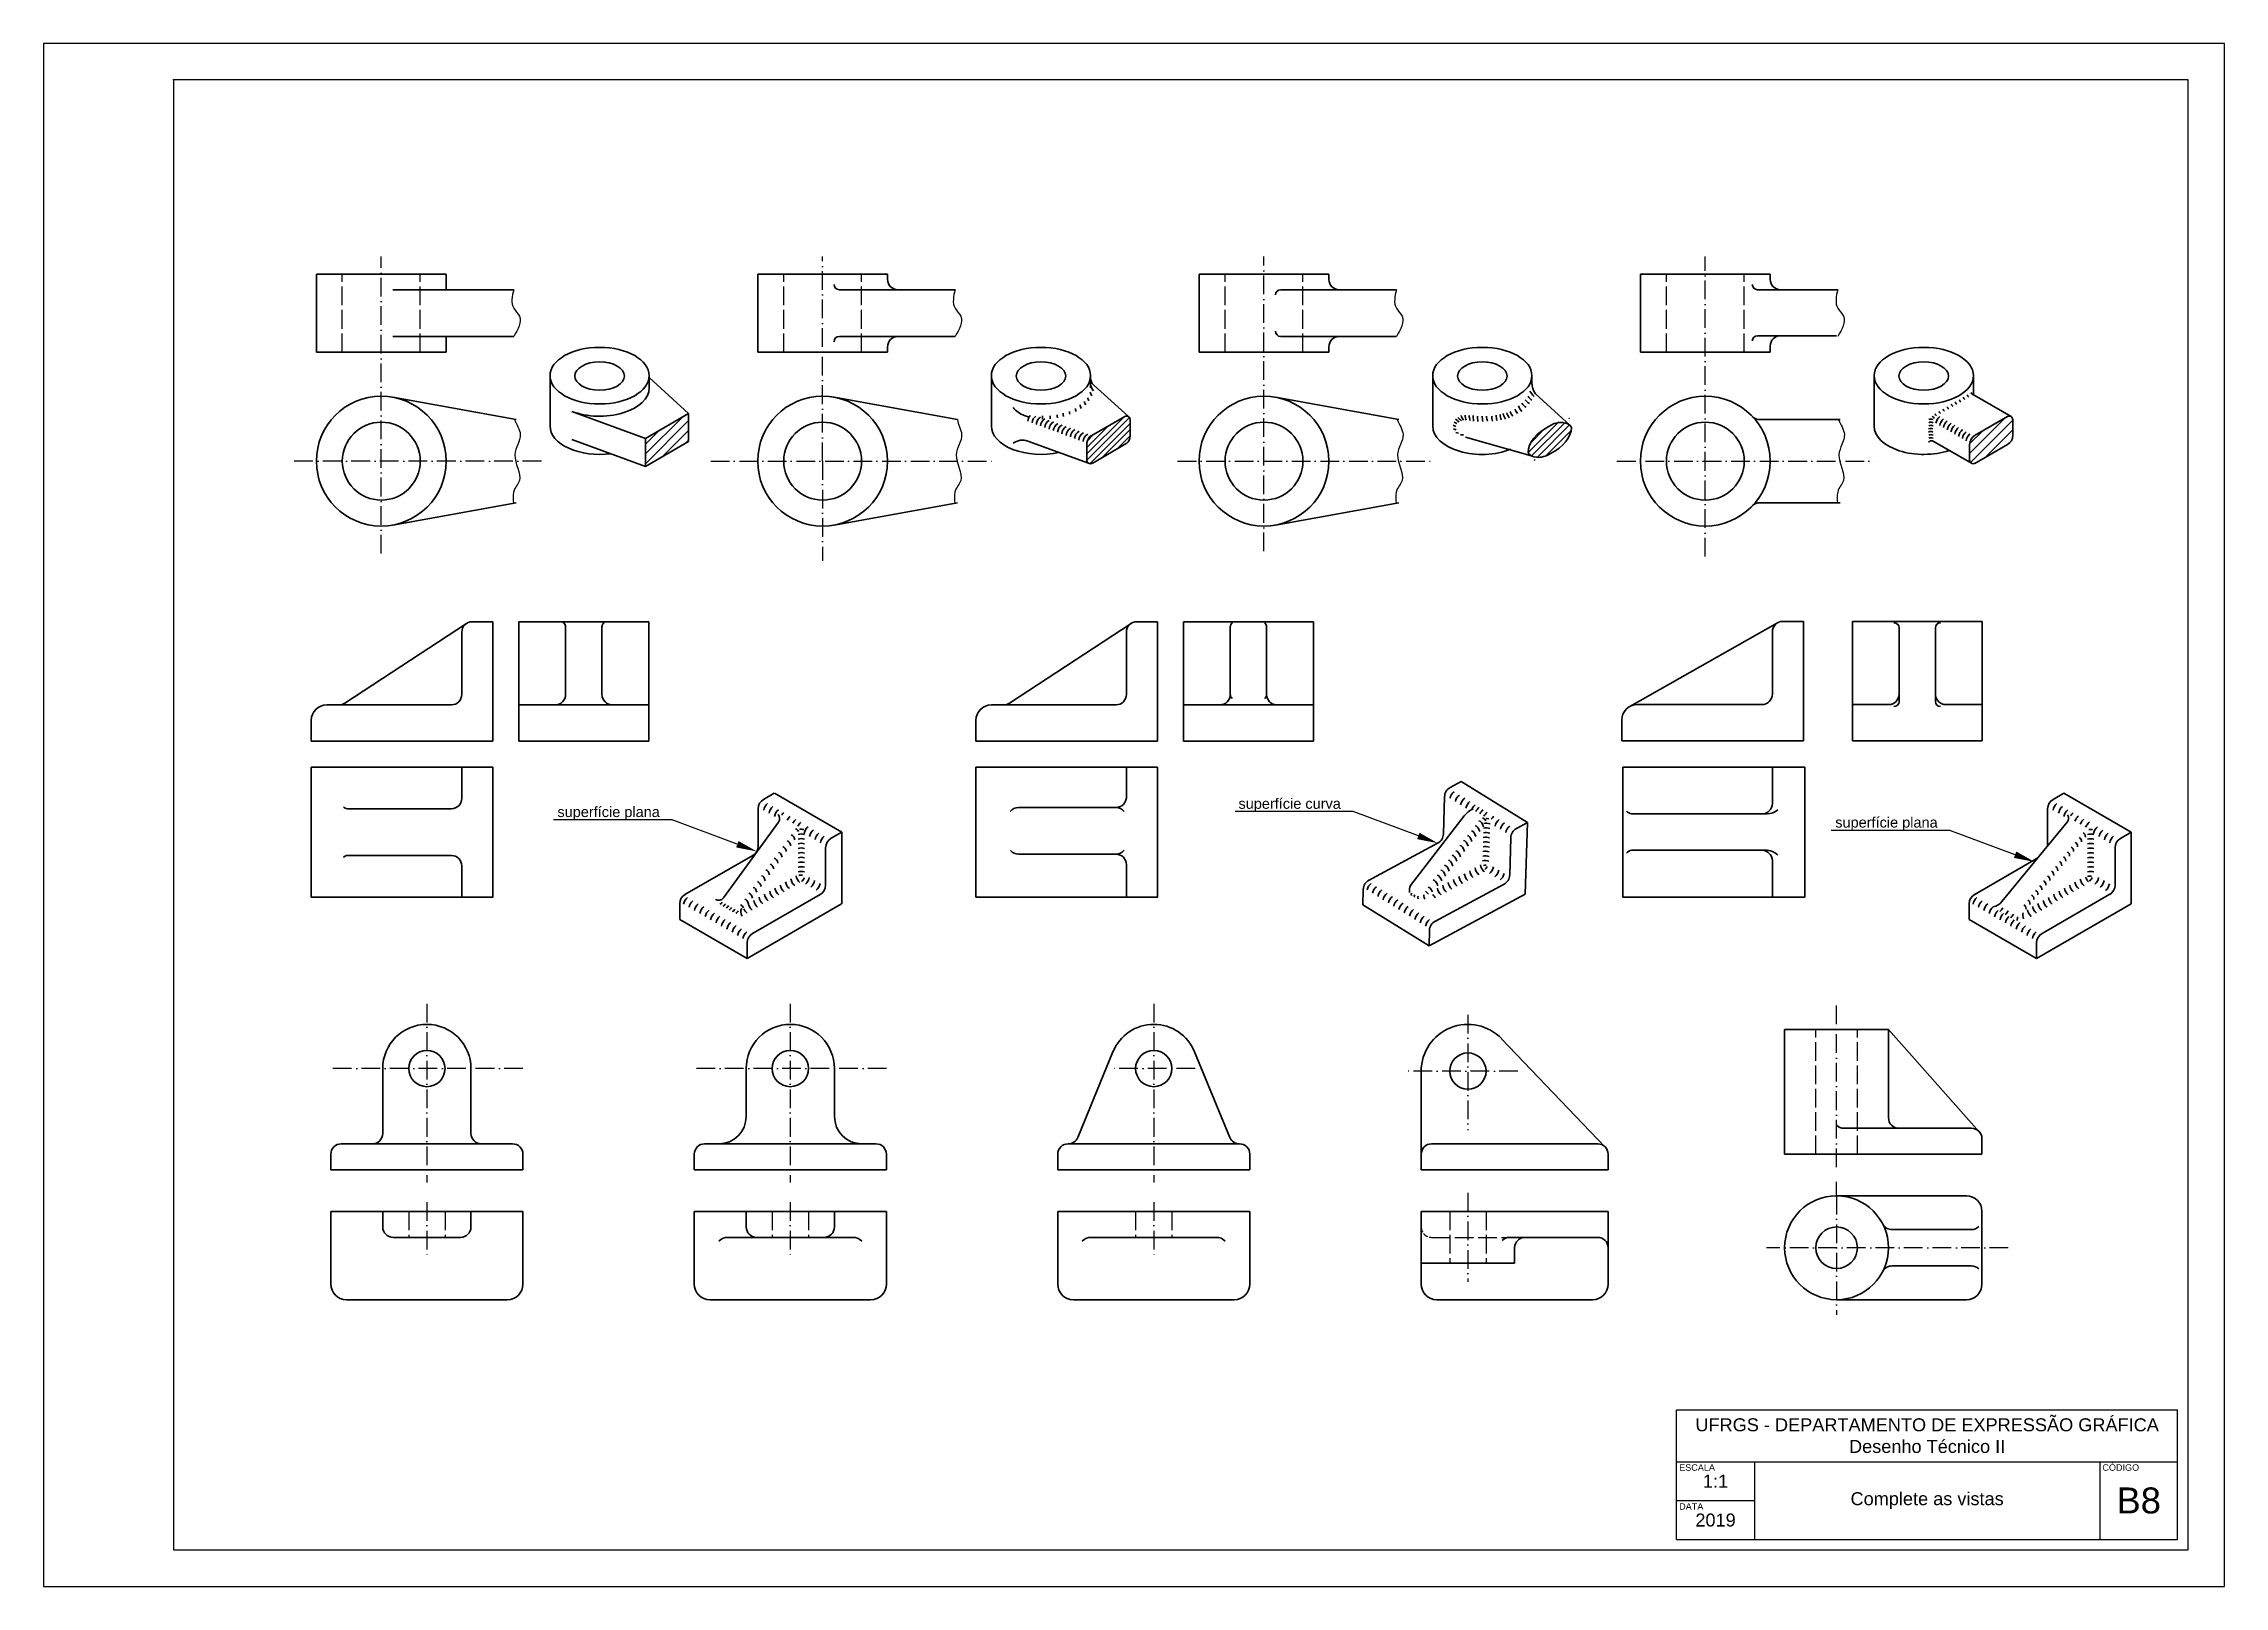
# Model space of a CAD drawing. Header units: millimetres. Extents: x -49 to 371, y 22 to 319.
import ezdxf
from ezdxf import colors
from ezdxf.entities.mleader import LeaderData, LeaderLine
from ezdxf.math import Vec2, Vec3

# ---------------------------------------------------------------- set-up
doc = ezdxf.new("R2010")
doc.units = ezdxf.units.MM
doc.header["$LTSCALE"] = 0.3
doc.linetypes.add('ACAD_ISO02W100', pattern=[15, 12, -3])
doc.linetypes.add('ACAD_ISO10W100', pattern=[18, 12, -3, 0, -3])
for name, color, linetype, lineweight in [('conc-terminal', 6, 'Continuous', 35), ('construção', 253, 'Continuous', 35), ('eixo', 5, 'ACAD_ISO10W100', 30), ('não visível', 10, 'ACAD_ISO02W100', 30), ('visivel', 7, 'Continuous', 35)]:
    doc.layers.add(name, color=color, linetype=linetype, lineweight=lineweight)
doc.layers.add('Folha-selo', color=94, linetype='Continuous')
doc.layers.add('hachuras', color=30, linetype='Continuous')

msp = doc.modelspace()

# ---------------------------------------------------------------- texts
at = {"layer": 'Folha-selo'}
for s, insert, char_height, width, attachment_point in [('{\\fArial|b0|i0|c0|p34;UFRGS - DEPARTAMENTO DE EXPRESSÃO GRÁFICA\\PDesenho Técnico II}', (313.72, 51.38), 2.5, 96.7096, 5), ('{\\fArial|b0|i0|c0|p34;CÓDIGO}', (347.47, 45.88), 1.25, 7.5235, 1), ('{\\fArial|b0|i0|c0|p34;ESCALA}', (265.97, 45.88), 1.25, 7.5235, 1), ('{\\fArial|b0|i0|c0|p34;1:1}', (272.97, 42.63), 2.5, 14.4149, 5), ('{\\fArial|b0|i0|c0|p34;DATA}', (265.97, 38.38), 1.25, 7.5235, 1), ('{\\fArial|b0|i0|c0|p34;Complete as vistas}', (313.72, 38.88), 2.5, 65.6082, 5), ('{\\fArial|b0|i0|c0|p34;B8}', (354.47, 38.88), 5, 13.8645, 5), ('{\\fArial|b0|i0|c0|p34;2019}', (272.97, 35.13), 2.5, 14.1397, 5)]:
    msp.add_mtext(s, dxfattribs=dict(at, insert=insert, char_height=char_height, width=width, attachment_point=attachment_point))

# ---------------------------------------------------------------- blocks, each defined once
blk = doc.blocks.new('perspectiva 1 folha b8')
at = {"layer": 'hachuras'}
h = blk.add_hatch(dxfattribs=at)
h.set_pattern_fill('ANSI31', color=256, scale=0.7, style=0)
h.paths.add_polyline_path([(221.82, 148.1), (221.82, 157.1), (207.97, 149.1), (207.97, 140.1)])
for p, q in [((177.32, 153.02), (177.32, 169.21)), ((209.16, 169.21), (209.16, 165.27)), ((221.82, 157.1), (209.16, 168.63)), ((184.31, 157.75), (207.97, 149.1)), ((207.97, 149.1), (221.82, 157.1)), ((221.82, 148.1), (221.82, 157.1)), ((207.97, 140.1), (184.31, 148.75)), ((207.97, 140.1), (207.97, 149.1)), ((207.97, 149.1), (207.97, 140.1)), ((207.97, 140.1), (221.82, 148.1))]:
    blk.add_line(p, q)
for centre, major_axis in [((193.24, 169.21), (-15.92, 0)), ((193.24, 169.1), (-7.96, 0))]:
    blk.add_ellipse(centre, major_axis=major_axis, ratio=0.570161)
for centre, start_param, end_param in [((193.24, 165.27), 0.975457, 3.141593), ((193.24, 153.02), 0, 1.798082)]:
    blk.add_ellipse(centre, major_axis=(-15.92, 0), ratio=0.570161, start_param=start_param, end_param=end_param)
blk = doc.blocks.new('perspectiva 2 folha b8')
at = {"layer": 'hachuras'}
h = blk.add_hatch(dxfattribs=at)
h.set_pattern_fill('ANSI31', color=256, scale=0.45, style=0)
edge = h.paths.add_edge_path()
edge.add_line((221.82, 155.37), (221.79, 155.37))
edge.add_ellipse((220.68, 155.37), major_axis=(1.11, 0.01), ratio=0.780065, start_angle=359.36712, end_angle=415.65764)
edge.add_ellipse((220.68, 155.37), major_axis=(1.11, 0.01), ratio=0.780065, start_angle=415.65764, end_angle=477.67664)
edge.add_line((220.15, 156.14), (209.54, 150))
edge.add_ellipse((210.42, 147.38), major_axis=(0, -2.82), ratio=0.875839, start_angle=560.96878, end_angle=623.92404)
edge.add_line((207.97, 147.67), (207.97, 141.83))
edge.add_line((207.97, 141.83), (207.99, 141.82))
edge.add_ellipse((209.1, 141.82), major_axis=(-1.11, 0), ratio=0.780065, start_angle=359.36712, end_angle=360)
edge.add_ellipse((209.1, 141.82), major_axis=(-1.11, 0), ratio=0.780065, start_angle=360, end_angle=416.40522)
edge.add_ellipse((209.1, 141.82), major_axis=(-1.11, 0), ratio=0.780065, start_angle=416.40522, end_angle=477.79262)
edge.add_line((209.62, 141.05), (220.84, 147.53))
edge.add_ellipse((219.37, 149.79), major_axis=(0, 2.82), ratio=0.875839, start_angle=576.56124, end_angle=630.3418)
edge.add_line((221.83, 149.81), (221.82, 149.83))
edge.add_line((221.82, 149.83), (221.82, 155.37))
for p, q in [((177.32, 153.02), (177.32, 169.21)), ((209.16, 169.21), (209.16, 165.27)), ((221.3, 156.1), (209.16, 167.15)), ((187.89, 156.44), (189.42, 155.89)), ((209.54, 150), (220.15, 156.14)), ((221.79, 155.37), (221.82, 155.37)), ((221.82, 149.83), (221.82, 155.37)), ((208.48, 141.1), (189.03, 148.22)), ((207.97, 147.67), (207.97, 141.83)), ((207.97, 141.83), (207.97, 147.37)), ((209.62, 141.05), (220.84, 147.53)), ((221.82, 149.83), (221.83, 149.81)), ((207.97, 141.83), (207.99, 141.82))]:
    blk.add_line(p, q)
for centre, radius, start, end in [((212.16, 168.48), 3, 180, 227.67028), ((211.06, 163.02), 3, 196.87491, 218.55151), ((211.86, 164.71), 3, 196.19373, 221.87363), ((212.15, 166.58), 3, 180, 227.67028), ((190.81, 164.43), 8.5, 220.11917, 249.89993), ((200.61, 155.5), 6.9, 172.91914, 182.50795), ((203.05, 155.82), 6.9, 175.61937, 183.97342), ((205.36, 156.78), 6.9, 180.73133, 189.08184), ((203.36, 156.94), 3, 176.00914, 195.48568), ((205.38, 157.74), 3, 180, 197.96366), ((207.28, 158.72), 3, 180, 200.10281), ((208.78, 160.13), 3, 185.80541, 208.35788), ((210.13, 161.51), 3, 191.78731, 212.59298), ((187.31, 143.52), 5, 69.89993, 126.8699)]:
    blk.add_arc(centre, radius, start, end)
for centre, major_axis in [((193.24, 169.21), (-15.92, 0)), ((193.24, 169.1), (-7.96, 0))]:
    blk.add_ellipse(centre, major_axis=major_axis, ratio=0.570161)
for centre, major_axis, ratio, start_param, end_param in [((191.46, 154.31), (0, -2.82), 0.875839, 10.157581, 10.902278), ((192.83, 153.81), (0, -2.82), 0.875839, 9.954875, 10.902697), ((194.2, 153.31), (0, -2.82), 0.875839, 9.868573, 10.903116), ((195.56, 152.81), (0, -2.82), 0.875839, 9.865391, 10.903535), ((196.93, 152.31), (0, -2.82), 0.875839, 9.862197, 10.903954), ((198.3, 151.81), (0, -2.82), 0.875839, 9.858993, 10.904373), ((220.68, 155.37), (1.11, 0.01), 0.780065, 6.272139, 8.33703), ((193.24, 153.02), (-15.92, 0), 0.570161, 0, 1.94236), ((199.66, 151.31), (0, -2.82), 0.875839, 9.855777, 10.904792), ((201.03, 150.81), (0, -2.82), 0.875839, 9.85255, 10.905211), ((202.39, 150.31), (0, -2.82), 0.875839, 9.849311, 10.90563), ((203.76, 149.81), (0, -2.82), 0.875839, 9.84606, 10.90605), ((205.13, 149.31), (0, -2.82), 0.875839, 9.842798, 10.906469), ((206.49, 148.81), (0, -2.82), 0.875839, 9.839523, 10.906888), ((207.86, 148.31), (0, -2.82), 0.875839, 9.836237, 10.907308), ((209.23, 147.81), (0, -2.82), 0.875839, 9.832937, 10.907727), ((210.42, 147.38), (0, -2.82), 0.875839, 9.790752, 10.889529), ((219.37, 149.79), (0, 2.82), 0.875839, 10.062892, 11.00154), ((209.1, 141.82), (-1.11, 0), 0.780065, 6.272139, 8.339054)]:
    blk.add_ellipse(centre, major_axis=major_axis, ratio=ratio, start_param=start_param, end_param=end_param)
blk = doc.blocks.new('perspectiva 3 folha b8')
at = {"layer": 'hachuras'}
h = blk.add_hatch(dxfattribs=at)
h.set_pattern_fill('ANSI31', color=256, scale=0.5, style=0)
h.set_pattern_definition([(45, (-150, 0), (-1.122532, 1.122532), [])])
edge = h.paths.add_edge_path()
edge.add_ellipse((86.32, 144.6), major_axis=(-28.35, 0), ratio=0.458046, start_angle=319.0816, end_angle=360)
edge.add_ellipse((62.15, 145.7), major_axis=(4.22, 0.98), ratio=0.596715, start_angle=182.80126, end_angle=302.08588)
edge.add_ellipse((43.47, 152.6), major_axis=(28.35, 0), ratio=0.458046, start_angle=319.0816, end_angle=360)
edge.add_ellipse((67.63, 151.49), major_axis=(4.22, 0.98), ratio=0.596715, start_angle=2.80126, end_angle=122.08588)
for p, q in [((27.32, 153.02), (27.32, 169.21)), ((59.16, 169.21), (59.16, 166.9)), ((71.37, 153.31), (60.29, 163.4)), ((59.31, 143.34), (37.82, 149.48))]:
    blk.add_line(p, q)
for centre, radius, start, end in [((61.39, 165.06), 5.72, 219.23902, 237.68795), ((62.61, 165.87), 5.72, 214.98155, 232.51988), ((63.63, 166.85), 5.72, 207.09091, 228.83628), ((64.9, 166.79), 5.72, 178.99524, 216.28706), ((37.28, 159.11), 5.72, 237.57052, 247.40986), ((38.68, 159.33), 5.72, 225.2578, 240.43687), ((39.76, 159.48), 5.72, 220.2578, 235.43687), ((41.78, 158.34), 5.72, 199.83813, 217.20069), ((43.41, 156.98), 5.72, 184.95581, 201.54959), ((44.68, 156.95), 5.72, 184.95581, 201.54959), ((52.41, 156.52), 12.11, 180.56548, 188.82375), ((53.79, 156.35), 12.11, 180.56548, 188.82375), ((55.34, 156.32), 12.11, 180.56548, 188.82375), ((50.3, 156.38), 5.72, 181.53985, 198.25211), ((51.96, 156.41), 5.72, 181.53985, 198.25211), ((53.35, 156.76), 5.72, 182.15132, 200.26038), ((54.7, 156.97), 5.72, 182.15132, 200.26038), ((55.54, 158.28), 5.72, 192.54283, 211.80839), ((56.44, 159.19), 5.72, 200.00128, 217.23548), ((57.54, 159.71), 5.72, 200.00128, 217.23548), ((59.07, 160.56), 5.72, 201.70156, 217.89403), ((60.14, 161.59), 5.72, 201.22544, 222.15062), ((60.46, 163.87), 5.72, 217.66401, 236.78108), ((36.52, 158.37), 5.72, 242.57052, 252.40986), ((36.6, 157.26), 5.72, 242.57052, 252.40986), ((36.4, 156.46), 5.72, 252.57052, 262.40986), ((36.95, 155.91), 5.72, 262.57052, 272.40986)]:
    blk.add_arc(centre, radius, start, end)
for centre, major_axis in [((43.24, 169.21), (-15.92, 0)), ((43.24, 169.1), (-7.96, 0))]:
    blk.add_ellipse(centre, major_axis=major_axis, ratio=0.570161)
for centre, major_axis, ratio, start_param, end_param in [((67.63, 151.49), (4.22, 0.98), 0.596715, 0.048891, 2.130801), ((43.24, 153.02), (-15.92, 0), 0.570161, 0, 2.184466), ((86.32, 144.6), (-28.35, 0), 0.458046, 5.569024, 6.283185), ((43.47, 152.6), (28.35, 0), 0.458046, 5.569024, 6.283185), ((62.15, 145.7), (4.22, 0.98), 0.596715, 3.190484, 5.272393)]:
    blk.add_ellipse(centre, major_axis=major_axis, ratio=ratio, start_param=start_param, end_param=end_param)
blk = doc.blocks.new('perspectiva 4 folha b8')
at = {"layer": 'hachuras'}
h = blk.add_hatch(dxfattribs=at)
h.set_pattern_fill('ANSI31', color=256, scale=0.7, style=0)
h.set_pattern_definition([(45, (-100, 0), (-1.571545, 1.571545), [])])
edge = h.paths.add_edge_path()
edge.add_ellipse((118.57, 150.1), major_axis=(-0.19, -3.4), ratio=0.955126, start_angle=31.11154, end_angle=92.98202)
edge.add_line((121.82, 150.1), (121.82, 155.08))
edge.add_ellipse((120.67, 155.07), major_axis=(-0.44, 1.1), ratio=0.96566, start_angle=249.56984, end_angle=306.91633)
edge.add_line((121.26, 156.07), (121.18, 156.12))
edge.add_ellipse((120.67, 155.07), major_axis=(-0.44, 1.1), ratio=0.96566, start_angle=311.67457, end_angle=368.01932)
edge.add_line((120.09, 156.1), (109.7, 150.1))
edge.add_ellipse((111.22, 147.1), major_axis=(0.19, 3.4), ratio=0.955126, start_angle=31.11154, end_angle=92.98202)
edge.add_line((107.97, 147.1), (107.97, 142.1))
edge.add_ellipse((109.12, 142.1), major_axis=(0.17, 1.15), ratio=0.989699, start_angle=98.14506, end_angle=217.16185)
edge.add_line((109.67, 141.08), (109.7, 141.1))
edge.add_line((109.7, 141.1), (120.09, 147.1))
for p, q in [((77.32, 153.02), (77.32, 169.21)), ((109.16, 169.21), (109.16, 163.05)), ((121.26, 156.07), (109.37, 162.93)), ((109.7, 150.1), (120.09, 156.1)), ((121.82, 149.92), (121.82, 155.1)), ((108.54, 141.09), (96.09, 148.28)), ((107.97, 142.1), (107.97, 147.1)), ((107.97, 147.1), (107.97, 142.1)), ((109.67, 141.08), (120.09, 147.1)), ((121.82, 149.92), (121.82, 150.1)), ((109.67, 141.08), (109.7, 141.1))]:
    blk.add_line(p, q)
for centre, major_axis in [((93.24, 169.21), (-15.92, 0)), ((93.24, 169.1), (-7.96, 0))]:
    blk.add_ellipse(centre, major_axis=major_axis, ratio=0.570161)
for centre, major_axis, ratio, start_param, end_param in [((107.35, 163.24), (0, -3.38), 0.96031, 5.25058, 5.532082), ((108.65, 163.99), (0, -3.38), 0.96031, 5.25058, 5.532082), ((109.95, 164.74), (0, -3.38), 0.96031, 5.25058, 5.532082), ((111.25, 165.49), (2.57, 2.11), 0.624805, 2.934433, 3.532262), ((95.52, 151.52), (0, -3.77), 0.629635, 2.842128, 3.441058), ((95.52, 150.52), (0, -3.77), 0.629635, 2.842128, 3.441058), ((98.43, 158.38), (0.59, -3.33), 0.96031, 5.25058, 5.532082), ((99.55, 158.74), (0, -3.38), 0.96031, 5.25058, 5.532082), ((100.35, 153.39), (0.19, 3.4), 0.955126, 0.711514, 1.464466), ((100.85, 159.49), (0, -3.38), 0.96031, 5.25058, 5.532082), ((101.56, 152.69), (0.19, 3.4), 0.955126, 0.711514, 1.464466), ((102.15, 160.24), (0, -3.38), 0.96031, 5.25058, 5.532082), ((102.77, 151.99), (0.19, 3.4), 0.955126, 0.711514, 1.464466), ((103.45, 160.99), (0, -3.38), 0.96031, 5.25058, 5.532082), ((104.83, 161.79), (0, -3.38), 0.96031, 5.25058, 5.532082), ((106.05, 162.49), (0, -3.38), 0.96031, 5.25058, 5.532082), ((120.67, 155.07), (-0.44, 1.1), 0.96566, 4.345822, 6.423149), ((93.24, 153.02), (-15.92, 0), 0.570161, 0, 2.108025), ((96.35, 144.62), (0.98, -3.64), 0.629635, 2.842128, 3.441058), ((95.49, 148.52), (0, -3.77), 0.629635, 2.842128, 3.441058), ((95.49, 147.52), (0, -3.77), 0.629635, 2.842128, 3.441058), ((95.52, 149.52), (0, -3.77), 0.629635, 2.842128, 3.441058), ((95.52, 146.52), (0, -3.77), 0.629635, 2.842128, 3.441058), ((95.52, 145.52), (0, -3.77), 0.629635, 2.842128, 3.441058), ((103.98, 151.29), (0.19, 3.4), 0.955126, 0.711514, 1.464466), ((105.17, 150.6), (0.19, 3.4), 0.955126, 0.711514, 1.464466), ((106.41, 149.89), (0.19, 3.4), 0.955126, 0.711514, 1.464466), ((107.62, 149.19), (0.19, 3.4), 0.955126, 0.711514, 1.464466), ((108.83, 148.49), (0.19, 3.4), 0.955126, 0.711514, 1.464466), ((110.02, 147.8), (0.19, 3.4), 0.955126, 0.711514, 1.464466), ((111.22, 147.1), (0.19, 3.4), 0.955126, 0.542999, 1.622842), ((118.57, 150.1), (-0.19, -3.4), 0.955126, 0.542999, 1.622842), ((109.12, 142.1), (0.17, 1.15), 0.989699, 1.712954, 3.817375)]:
    blk.add_ellipse(centre, major_axis=major_axis, ratio=ratio, start_param=start_param, end_param=end_param)

# ---------------------------------------------------------------- linework, layer by layer
at = {"layer": 'conc-terminal'}
for centre, radius, start, end in [((115.5, 274), 2, 180, 270), ((200.5, 274), 2, 180, 270), ((104.22, 273), 1, 180, 270), ((189.22, 271), 1, 90, 180), ((104.22, 262), 1, 90, 180), ((115.5, 261), 2, 90, 180), ((189.22, 264), 1, 180, 270), ((200.5, 261), 2, 90, 180), ((180.51, 207.08), 1, 126.8813, 180), ((185.51, 207.08), 1, 0, 50.6265), ((285.91, 206.14), 2, 90, 180), ((307.32, 206.88), 1, 0, 90), ((316.32, 206.88), 1, 90, 180), ((177.51, 194.08), 2, 270, 360), ((180.51, 194.08), 1, 180, 230.6265), ((185.51, 194.08), 1, 306.8813, 0), ((188.51, 194.08), 2, 180, 270), ((281.91, 194.14), 2, 270, 0), ((306.32, 194.14), 2, 270, 0), ((317.32, 194.14), 2, 180, 270), ((257.91, 189.14), 3, 90, 180), ((307.32, 192.75), 1, 270, 0), ((9.48, 173.08), 1, 218.7591, 270), ((29.51, 174.08), 2, 270, 0), ((138.7, 170.33), 2, 90, 141.3204), ((157.51, 174.33), 2, 270, 0), ((157.51, 170.33), 2, 37.17, 90), ((281.91, 173.08), 2, 270, 0), ((257.25, 173.03), 2.01, 223.6529, 256.9668), ((282.83, 174.36), 3.28, 271.6493, 310.2271), ((138.71, 165.33), 2, 220.2796, 270), ((157.51, 165.33), 2, 270, 322.6696), ((256.98, 162.58), 1.51, 97.0043, 141.6145), ((281.91, 162.08), 2, 0, 90), ((282.8, 161.09), 2.99, 43.4165, 87.6472), ((9.48, 162.08), 1, 90, 141.0233), ((29.51, 161.08), 2, 360, 90), ((157.51, 161.33), 2, 0, 90)]:
    msp.add_arc(centre, radius, start, end, dxfattribs=at)
at = {"layer": 'conc-terminal', "color": 6}
msp.add_arc((316.32, 192.75), 1, 180, 270, dxfattribs=at)
at = {"layer": 'construção'}
for p in [(51.01, 207.94), (51.38, 207.58)]:
    msp.add_point(p, dxfattribs=at)
at = {"layer": 'eixo'}
for p, q in [((16, 221.22), (16, 278.42)), ((101, 239), (101, 278.42)), ((101, 239), (101, 278.42)), ((101, 239), (101, 278.42)), ((186, 221.65), (186, 278.42)), ((271, 220.66), (271, 278.42)), ((46.83, 239), (-0.75, 239)), ((79.47, 239), (133.53, 239)), ((101, 239), (101, 219.81)), ((169.38, 239), (218.53, 239)), ((253.99, 239), (303.53, 239)), ((24.78, 134.55), (24.78, 100.14)), ((94.78, 134.55), (94.78, 100.14)), ((164.78, 134.55), (164.78, 100.14)), ((296.28, 103.08), (296.28, 134.5)), ((225.28, 132.4), (225.28, 110.2)), ((43.28, 122.07), (6.28, 122.07)), ((113.28, 122.07), (76.28, 122.07)), ((172.74, 122.07), (156.61, 122.07)), ((234.89, 121.57), (213.1, 121.57)), ((225.28, 98.13), (225.28, 81.03)), ((296.28, 97.57), (296.28, 100.28)), ((296.28, 97.57), (296.28, 74.63)), ((24.78, 96.34), (24.78, 85.61)), ((94.78, 96.34), (94.78, 85.61)), ((164.78, 96.34), (164.78, 85.61)), ((329.35, 87.57), (282.76, 87.57))]:
    msp.add_line(p, q, dxfattribs=at)
at = {"layer": 'Folha-selo'}
for p, q in [((370.97, 319.38), (-49.03, 319.38)), ((-49.03, 319.38), (-49.03, 22.38)), ((370.97, 22.38), (370.97, 319.38)), ((363.97, 312.38), (-24.03, 312.38)), ((-24.03, 312.38), (-24.03, 29.38)), ((363.97, 29.38), (363.97, 312.38)), ((265.47, 56.38), (361.97, 56.38)), ((265.47, 31.38), (265.47, 56.38)), ((361.97, 31.38), (361.97, 56.38)), ((265.47, 46.38), (361.97, 46.38)), ((280.47, 46.38), (280.47, 31.38)), ((346.97, 46.38), (346.97, 31.38)), ((265.47, 38.88), (280.47, 38.88)), ((265.47, 31.38), (361.97, 31.38)), ((-24.03, 29.38), (363.97, 29.38)), ((-49.03, 22.38), (370.97, 22.38))]:
    msp.add_line(p, q, dxfattribs=at)
msp.add_point((-24.03, 312.38), dxfattribs=at)
at = {"layer": 'não visível'}
for p, q in [((8.5, 260), (8.5, 275)), ((23.5, 260), (23.5, 275)), ((93.5, 260), (93.5, 275)), ((93.5, 260), (93.5, 275)), ((93.5, 260), (93.5, 275)), ((93.5, 260), (93.5, 275)), ((108.5, 260), (108.5, 275)), ((108.5, 260), (108.5, 275)), ((108.5, 260), (108.5, 275)), ((108.5, 260), (108.5, 275)), ((178.5, 260), (178.5, 275)), ((193.5, 260), (193.5, 275)), ((263.5, 260), (263.5, 275)), ((278.5, 260), (278.5, 275)), ((292.28, 105.57), (292.28, 129.57)), ((300.28, 105.57), (300.28, 129.57)), ((21.28, 122.07), (21.28, 122.07)), ((21.28, 94.57), (21.28, 89.57)), ((28.28, 94.57), (28.28, 89.57)), ((91.28, 94.57), (91.28, 89.57)), ((98.28, 94.57), (98.28, 89.57)), ((161.28, 94.57), (161.28, 89.57)), ((168.28, 94.57), (168.28, 89.57)), ((221.78, 94.57), (221.78, 84.57)), ((228.78, 94.57), (228.78, 84.57)), ((218.28, 89.57), (233.28, 89.57))]:
    msp.add_line(p, q, dxfattribs=at)
at = {"layer": 'não visível', "ltscale": 0.3}
msp.add_arc((218.28, 91.57), 2, 180, 270, dxfattribs=at)
at = {"layer": 'visivel'}
for p, q in [((3.5, 275), (28.5, 275)), ((3.5, 275), (3.5, 260)), ((28.5, 275), (28.5, 272)), ((88.5, 275), (113.5, 275)), ((88.5, 275), (88.5, 260)), ((113.5, 275), (113.5, 274)), ((173.5, 275), (198.5, 275)), ((173.5, 275), (173.5, 260)), ((198.5, 275), (198.5, 274)), ((258.5, 275), (283.5, 275)), ((258.5, 275), (258.5, 260)), ((283.5, 275), (283.5, 274)), ((18.22, 272), (41.5, 272)), ((120, 272), (104.22, 272)), ((113.5, 272), (113.5, 272)), ((120, 272), (126.5, 272)), ((205, 272), (189.22, 272)), ((198.5, 272), (198.5, 272)), ((204.16, 272), (211.5, 272)), ((285.5, 272), (281.05, 272)), ((287.93, 272), (285.5, 272)), ((296.5, 272), (287.93, 272)), ((18.22, 263), (41.5, 263)), ((28.5, 260), (28.5, 263)), ((120, 263), (104.22, 263)), ((113.5, 263), (113.5, 263)), ((113.5, 260), (113.5, 261)), ((120, 263), (126.5, 263)), ((205, 263), (189.22, 263)), ((198.5, 263), (198.5, 263)), ((198.5, 260), (198.5, 261)), ((204.16, 263), (211.5, 263)), ((286.74, 263.15), (281.05, 263.15)), ((283.5, 260), (283.5, 261.15)), ((283.5, 261.15), (283.5, 260)), ((287.99, 263.15), (285.5, 263.15)), ((296.26, 263.15), (287.99, 263.15)), ((3.5, 260), (28.5, 260)), ((3.5, 260), (8.5, 260)), ((88.5, 260), (113.5, 260)), ((173.5, 260), (198.5, 260)), ((258.5, 260), (283.5, 260)), ((42, 247), (18.22, 251.3)), ((127, 247), (103.22, 251.3)), ((212, 247), (188.22, 251.3)), ((297, 247), (281.5, 247)), ((42, 231), (18.22, 226.7)), ((127, 231), (103.22, 226.7)), ((212, 231), (188.22, 226.7)), ((297, 231), (281.5, 231)), ((32.41, 207.75), (9.01, 192.41)), ((31.51, 206.08), (31.51, 194.08)), ((37.51, 208.08), (33.51, 208.08)), ((37.51, 185.08), (37.51, 208.08)), ((67.51, 208.08), (42.51, 208.08)), ((42.51, 208.08), (42.51, 185.08)), ((51.51, 207.08), (51.51, 194.08)), ((58.51, 194.08), (58.51, 207.08)), ((67.51, 185.08), (67.51, 208.08)), ((160.41, 207.75), (137.01, 192.41)), ((159.51, 206.08), (159.51, 194.08)), ((165.51, 208.08), (161.51, 208.08)), ((165.51, 185.08), (165.51, 208.08)), ((170.51, 208.08), (170.51, 185.08)), ((195.51, 208.08), (170.51, 208.08)), ((179.51, 207.08), (179.51, 194.08)), ((186.51, 194.08), (186.51, 207.08)), ((195.51, 185.08), (195.51, 208.08)), ((284.92, 207.88), (256.44, 191.75)), ((283.91, 206.14), (283.91, 194.14)), ((289.91, 208.14), (285.91, 208.14)), ((289.91, 185.14), (289.91, 208.14)), ((299.32, 208.14), (299.32, 185.14)), ((324.32, 208.14), (299.32, 208.14)), ((308.32, 204.57), (308.32, 206.88)), ((315.32, 204.57), (315.32, 206.88)), ((324.32, 185.14), (324.32, 208.14)), ((308.32, 204.57), (308.32, 194.14)), ((315.32, 192.75), (315.32, 204.57)), ((308.32, 194.14), (308.32, 193.14)), ((2.51, 189.08), (2.51, 185.08)), ((7.91, 192.08), (5.51, 192.08)), ((6.71, 192.08), (29.51, 192.08)), ((42.51, 192.08), (67.51, 192.08)), ((130.51, 189.08), (130.51, 185.08)), ((135.91, 192.08), (133.51, 192.08)), ((134.71, 192.08), (157.51, 192.08)), ((170.51, 192.08), (195.51, 192.08)), ((254.91, 189.14), (254.91, 185.14)), ((281.91, 192.14), (257.91, 192.14)), ((299.32, 192.14), (306.32, 192.14)), ((308.32, 193.14), (308.32, 192.75)), ((315.32, 192.14), (315.33, 192.14)), ((317.32, 192.14), (324.32, 192.14)), ((2.51, 185.08), (37.51, 185.08)), ((42.51, 185.08), (67.51, 185.08)), ((130.51, 185.08), (165.51, 185.08)), ((170.51, 185.08), (195.51, 185.08)), ((254.91, 185.14), (289.91, 185.14)), ((299.32, 185.14), (324.32, 185.14)), ((31.51, 180.08), (31.51, 174.08)), ((159.51, 180.08), (159.51, 174.08)), ((221.88, 176.16), (223.97, 177.3)), ((236.75, 169.41), (223.97, 177.3)), ((283.91, 180.08), (283.91, 173.08)), ((89.63, 173.89), (91.69, 175.08)), ((104.7, 167.58), (91.71, 175.08)), ((157.51, 172.33), (138.7, 172.33)), ((220.57, 167.22), (220.79, 174.39)), ((337.97, 173.88), (340.02, 175.07)), ((353.03, 167.57), (340.04, 175.07)), ((29.51, 172.08), (9.48, 172.08)), ((92.49, 169.5), (81.93, 154.94)), ((88.59, 164.9), (88.59, 172.08)), ((224.58, 170.69), (214.25, 157.31)), ((236.75, 169.41), (234.64, 168.27)), ((236.32, 155.62), (236.75, 169.41)), ((282.14, 171.08), (256.79, 171.08)), ((282.14, 171.08), (282.92, 171.08)), ((328.13, 154.21), (340.7, 169.47)), ((336.93, 164.89), (336.93, 172.07)), ((342.4, 170.11), (342.17, 169.71)), ((343.44, 169.51), (343.21, 169.11)), ((344.48, 168.91), (344.25, 168.51)), ((101.58, 157.4), (101.58, 164.58)), ((102.62, 166.39), (104.68, 167.58)), ((104.68, 153.78), (104.68, 167.58)), ((206.16, 158.29), (219.54, 165.49)), ((233.33, 159.33), (233.54, 166.5)), ((282.92, 164.08), (256.79, 164.08)), ((349.92, 157.39), (349.92, 164.57)), ((353.03, 167.57), (350.96, 166.37)), ((353.01, 153.77), (353.01, 167.57)), ((29.51, 163.08), (9.48, 163.08)), ((31.51, 161.08), (31.51, 155.08)), ((74.46, 155.54), (87.55, 163.1)), ((157.51, 163.33), (138.71, 163.33)), ((159.51, 161.08), (159.51, 161.33)), ((159.51, 161.08), (159.51, 155.08)), ((283.91, 162.08), (283.91, 155.08)), ((322.8, 155.53), (335.04, 162.6)), ((87.51, 148.08), (100.54, 155.6)), ((205.04, 153.56), (205.13, 156.56)), ((217.8, 145.67), (236.3, 155.62)), ((218.92, 150.4), (232.24, 157.56)), ((335.85, 148.07), (348.94, 155.63)), ((348.94, 155.63), (348.88, 155.59)), ((73.48, 150.78), (73.48, 153.78)), ((86.48, 143.28), (104.66, 153.78)), ((217.8, 145.67), (205.04, 153.56)), ((321.82, 150.77), (321.82, 153.77)), ((334.81, 143.27), (352.99, 153.77)), ((86.48, 143.28), (73.48, 150.78)), ((87.51, 148.08), (89.59, 149.28)), ((217.8, 145.67), (217.89, 148.67)), ((217.8, 145.67), (217.89, 148.67)), ((334.81, 143.27), (321.82, 150.77)), ((86.48, 143.28), (86.48, 146.28)), ((86.48, 143.28), (86.48, 146.28)), ((334.81, 143.27), (334.81, 146.27)), ((334.81, 143.27), (334.81, 146.27)), ((231.78, 127.8), (251.72, 106.96)), ((306.28, 129.57), (286.28, 129.57)), ((286.28, 129.57), (286.28, 105.57)), ((306.28, 112.57), (306.28, 129.57)), ((306.28, 129.57), (323.77, 109.9)), ((16.28, 122.07), (16.28, 109.57)), ((33.28, 109.57), (33.28, 122.07)), ((86.28, 122.07), (86.28, 112.84)), ((103.28, 122.07), (103.28, 112.84)), ((156.92, 125.31), (150.13, 108.81)), ((172.64, 125.31), (179.43, 108.81)), ((216.28, 121.57), (216.28, 102.57)), ((297.69, 110.57), (322.28, 110.57)), ((6.28, 105.57), (6.28, 102.57)), ((8.28, 107.57), (41.28, 107.57)), ((43.28, 102.57), (43.28, 105.57)), ((76.28, 105.57), (76.28, 102.57)), ((78.28, 107.57), (111.28, 107.57)), ((113.28, 102.57), (113.28, 105.57)), ((146.28, 105.57), (146.28, 102.57)), ((148.28, 107.57), (181.28, 107.57)), ((183.28, 102.57), (183.28, 105.57)), ((218.28, 107.57), (250.28, 107.57)), ((252.28, 102.57), (252.28, 105.57)), ((286.28, 105.57), (324.28, 105.57)), ((324.28, 105.57), (324.28, 108.57)), ((6.28, 102.57), (43.28, 102.57)), ((76.28, 102.57), (113.28, 102.57)), ((146.28, 102.57), (183.28, 102.57)), ((216.28, 102.57), (252.28, 102.57)), ((321.28, 97.57), (296.28, 97.57)), ((43.28, 94.57), (6.28, 94.57)), ((6.28, 94.57), (6.28, 80.57)), ((16.28, 94.57), (16.28, 91.57)), ((33.28, 91.57), (33.28, 94.57)), ((43.28, 80.57), (43.28, 94.57)), ((113.28, 94.57), (76.28, 94.57)), ((76.28, 94.57), (76.28, 80.57)), ((86.28, 94.57), (86.28, 91.57)), ((103.28, 91.57), (103.28, 94.57)), ((113.28, 94.57), (113.28, 80.57)), ((146.28, 94.57), (146.28, 80.57)), ((183.28, 94.57), (146.28, 94.57)), ((183.28, 94.57), (183.28, 80.57)), ((216.28, 94.57), (252.28, 94.57)), ((216.28, 80.57), (216.28, 94.57)), ((252.28, 94.57), (252.28, 80.57)), ((324.28, 80.57), (324.28, 94.57)), ((31.28, 89.57), (18.28, 89.57)), ((94.78, 89.57), (82.78, 89.57)), ((101.28, 89.57), (88.28, 89.57)), ((94.78, 89.57), (106.78, 89.57)), ((164.78, 89.57), (152.78, 89.57)), ((171.28, 89.57), (158.28, 89.57)), ((164.78, 89.57), (176.78, 89.57)), ((250.28, 89.57), (233.28, 89.57)), ((322.28, 91.07), (306.94, 91.07)), ((216.28, 84.57), (234.28, 84.57)), ((234.28, 87.57), (234.28, 84.57)), ((322.28, 84.07), (306.94, 84.07)), ((9.28, 77.57), (40.28, 77.57)), ((79.28, 77.57), (110.28, 77.57)), ((149.28, 77.57), (180.28, 77.57)), ((249.28, 77.57), (219.28, 77.57)), ((296.28, 77.57), (321.28, 77.57))]:
    msp.add_line(p, q, dxfattribs=at)
for points in [[(37.51, 180.08), (2.51, 180.08), (2.51, 155.08), (37.51, 155.08)], [(165.51, 180.08), (130.51, 180.08), (130.51, 155.08), (165.51, 155.08)], [(290.14, 180.08), (255.14, 180.08), (255.14, 155.08), (290.14, 155.08)]]:
    msp.add_lwpolyline(points, close=True, dxfattribs=at)
for centre, radius in [((16, 239), 12.5), ((101, 239), 12.5), ((186, 239), 12.5), ((271, 239), 12.5), ((16, 239), 7.5), ((101, 239), 7.5), ((186, 239), 7.5), ((271, 239), 7.5), ((24.78, 122.07), 3.5), ((94.78, 122.07), 3.5), ((164.78, 122.07), 3.5), ((225.28, 121.57), 3.5), ((296.28, 87.57), 10), ((296.28, 87.57), 4)]:
    msp.add_circle(centre, radius, dxfattribs=at)
for centre, radius, start, end in [((285.5, 274), 2, 180, 270), ((281.05, 273), 1, 180, 270), ((281.05, 262.15), 1, 90, 180), ((285.5, 261.15), 2, 90, 180), ((281.5, 249), 2, 223.6028, 270), ((281.5, 229), 2, 90, 136.3972), ((33.51, 206.08), 2, 90, 180), ((50.51, 207.08), 1, 0, 50.6265), ((59.51, 207.08), 1, 126.8813, 180), ((161.51, 206.08), 2, 90, 180), ((29.51, 194.08), 2, 270, 0), ((49.51, 194.08), 2, 270, 0), ((60.51, 194.08), 2, 180, 270), ((157.51, 194.08), 2, 270, 0), ((5.51, 189.08), 3, 90, 180), ((7.91, 194.08), 2, 270, 303.2514), ((133.51, 189.08), 3, 90, 180), ((135.91, 194.08), 2, 270, 303.2514), ((91.52, 170.2), 1.2, 324.0574, 41.4346), ((228.38, 167.76), 4.8, 115.9094, 142.3331), ((339.78, 170.23), 1.2, 320.5113, 33.6615), ((216.46, 156.25), 2.45, 154.4195, 187.0576), ((217.78, 156.09), 0.6, 8.6077, 27.2347), ((80.96, 155.65), 1.2, 240, 324.0574), ((80.95, 154.41), 0.771, 288.6831, 337.9149), ((81.55, 154.06), 0.771, 288.6831, 337.9149), ((82.15, 153.72), 0.771, 288.6831, 337.9149), ((82.75, 153.37), 0.771, 288.6831, 337.9149), ((83.35, 153.02), 0.771, 288.6831, 337.9149), ((84.01, 152.72), 0.771, 288.6831, 337.9149), ((86.42, 152.2), 1.2, 144.0574, 221.4096), ((325.81, 156.12), 3, 282.6318, 320.5113), ((326.26, 154), 2.25, 311.1328, 333.8924), ((327.3, 153.4), 2.25, 311.1328, 333.8924), ((328.34, 152.8), 2.25, 311.1328, 333.8924), ((333.33, 150.61), 2.25, 162.1791, 181.4131), ((24.78, 122.07), 8.5, 0, 180), ((94.78, 122.07), 8.5, 0, 180), ((164.78, 122.07), 8.5, 22.3731, 157.6269), ((225.28, 121.57), 9, 43.7399, 180), ((14.28, 109.57), 2, 270, 0), ((35.28, 109.57), 2, 180, 270), ((81.01, 112.84), 5.27, 270, 0), ((108.55, 112.84), 5.27, 180, 270), ((297.69, 112.57), 2, 225, 270), ((308.28, 112.57), 2, 180, 270), ((322.28, 108.57), 2, 0, 90), ((8.28, 105.57), 2, 90, 180), ((41.28, 105.57), 2, 0, 90), ((78.28, 105.57), 2, 90, 180), ((111.28, 105.57), 2, 0, 90), ((148.28, 105.57), 2, 90, 180), ((148.28, 109.57), 2, 270, 337.6269), ((181.28, 109.57), 2, 202.3731, 270), ((181.28, 105.57), 2, 0, 90), ((218.28, 105.57), 2, 90, 180), ((250.28, 105.57), 2, 0, 90), ((321.28, 94.57), 3, 0, 90), ((18.28, 91.57), 2, 180, 270), ((31.28, 91.57), 2, 270, 0), ((82.78, 87.07), 2.5, 90, 135), ((88.28, 91.57), 2, 180, 270), ((101.28, 91.57), 2, 270, 0), ((106.78, 87.07), 2.5, 45, 90), ((152.78, 87.07), 2.5, 90, 135), ((176.78, 87.07), 2.5, 45, 90), ((233.28, 87.57), 2, 90, 135), ((236.28, 87.57), 2, 90, 180), ((250.28, 87.57), 2, 0, 90), ((306.94, 93.07), 2, 207.2796, 270), ((322.28, 93.07), 2, 270, 315), ((306.94, 82.07), 2, 90, 152.7204), ((322.28, 82.07), 2, 45, 90), ((9.28, 80.57), 3, 180, 270), ((40.28, 80.57), 3, 270, 0), ((79.28, 80.57), 3, 180, 270), ((110.28, 80.57), 3, 270, 0), ((149.28, 80.57), 3, 180, 270), ((180.28, 80.57), 3, 270, 0), ((219.28, 80.57), 3, 180, 270), ((249.28, 80.57), 3, 270, 0), ((321.28, 80.57), 3, 270, 0)]:
    msp.add_arc(centre, radius, start, end, dxfattribs=at)
at = {"layer": 'visivel', "extrusion": (0, 0, -1)}
for centre, major_axis, ratio, start_param, end_param in [((90.54, 172.08), (0.13, 2.05), 0.948015, 4.651973, 5.730029), ((91.58, 171.48), (0.03, 2.04), 0.957312, 4.863895, 5.614198), ((92.62, 170.88), (0.03, 2.04), 0.957312, 4.864838, 5.614198), ((222.73, 174.33), (0.09, 2.04), 0.957312, 4.699732, 5.78341), ((223.76, 173.7), (0.09, 2.04), 0.957312, 4.863895, 5.614198), ((224.78, 173.07), (0.09, 2.04), 0.957312, 4.864838, 5.614198), ((225.8, 172.44), (0.09, 2.04), 0.957312, 4.865782, 5.614198), ((226.82, 171.81), (0.09, 2.04), 0.957312, 4.866725, 5.614198), ((227.84, 171.18), (0.09, 2.04), 0.957312, 5.111145, 5.614198), ((228.6, 170.71), (0.09, 2.04), 0.957312, 5.111145, 5.614198), ((338.88, 172.07), (0.13, 2.05), 0.948012, 4.651934, 5.729985), ((339.92, 171.47), (0.03, 2.04), 0.957312, 4.863895, 5.614198), ((340.95, 170.87), (0.03, 2.04), 0.957312, 4.864838, 5.614198), ((93.66, 170.28), (0.03, 2.04), 0.957312, 4.865782, 5.614198), ((94.7, 169.68), (0.03, 2.04), 0.957312, 5.321463, 5.614198), ((95.93, 168.98), (0.03, 2.04), 0.957312, 5.160969, 5.614198), ((97, 168.37), (0.03, 2.04), 0.957312, 5.162592, 5.614198), ((95.25, 165.08), (-0.55, -3.11), 0.408521, 3.141593, 3.63975), ((97.97, 167.81), (0.03, 2.04), 0.957312, 5.164054, 5.614198), ((96.9, 167.28), (1.45, 0), 0.584241, 4.467977, 5.066844), ((99.38, 166.98), (0.03, 2.04), 0.957312, 4.870965, 5.614198), ((226.53, 164.3), (-0.14, -4.5), 0.314561, 3.141593, 3.852417), ((227.26, 165.24), (-0.14, -4.5), 0.314561, 3.141593, 3.852417), ((229.37, 170.23), (0.09, 2.04), 0.957312, 5.111145, 5.614198), ((227.92, 165.81), (-0.14, -4.5), 0.314561, 3.141593, 3.626998), ((228.89, 167.55), (1.45, -0.04), 0.584241, 4.279879, 5.144899), ((228.91, 168.45), (1.45, -0.04), 0.584241, 4.279879, 5.144899), ((230.14, 169.76), (0.09, 2.04), 0.957312, 5.111145, 5.614198), ((228.94, 169.35), (1.45, -0.04), 0.584241, 4.529941, 4.963082), ((231.41, 168.97), (0.09, 2.04), 0.957312, 5.223518, 5.614198), ((232.43, 168.34), (0.09, 2.04), 0.957312, 4.871906, 5.614198), ((233.45, 167.71), (0.09, 2.04), 0.957312, 4.872847, 5.614198), ((234.47, 167.08), (0.09, 2.04), 0.957312, 4.873788, 5.614198), ((235.49, 166.45), (0.09, 2.04), 0.957312, 4.699732, 5.78341), ((341.99, 170.27), (0.03, 2.04), 0.957312, 4.865782, 5.614198), ((343.03, 169.67), (0.03, 2.04), 0.957312, 5.233571, 5.614198), ((344.07, 169.07), (0.03, 2.04), 0.957312, 5.236243, 5.614198), ((345.11, 168.47), (0.03, 2.04), 0.957312, 5.236243, 5.614198), ((346.15, 167.87), (0.03, 2.04), 0.957312, 5.236243, 5.614198), ((345.23, 167.27), (1.45, 0), 0.584241, 4.453972, 4.95888), ((347.71, 166.97), (0.03, 2.04), 0.957312, 4.870965, 5.614198), ((86.64, 164.9), (0.01, 2.04), 0.957732, 1.566913, 2.651395), ((92.78, 161.68), (-0.55, -3.11), 0.408521, 3.141593, 3.86956), ((93.6, 162.8), (-0.55, -3.11), 0.408521, 3.141593, 3.86956), ((94.41, 163.93), (-0.55, -3.11), 0.408521, 3.141593, 3.86956), ((96.9, 166.38), (1.45, 0), 0.584241, 4.279879, 5.144899), ((96.9, 165.48), (1.45, 0), 0.584241, 4.279879, 5.144899), ((96.9, 164.58), (1.45, 0), 0.584241, 4.279879, 5.144899), ((96.9, 163.68), (1.45, 0), 0.584241, 4.279879, 5.144899), ((100.42, 166.38), (0.03, 2.04), 0.957312, 4.871906, 5.614198), ((101.46, 165.78), (0.03, 2.04), 0.957312, 4.872847, 5.614198), ((102.49, 165.18), (0.03, 2.04), 0.957312, 4.873788, 5.614198), ((103.53, 164.58), (0.13, 2.05), 0.948012, 4.651934, 5.729985), ((218.62, 167.28), (0.07, 2.03), 0.957732, 1.566913, 2.651395), ((222.8, 159.47), (-0.14, -4.5), 0.314561, 3.141593, 3.852417), ((223.6, 160.5), (-0.14, -4.5), 0.314561, 3.141593, 3.852417), ((224.3, 161.47), (-0.14, -4.5), 0.314561, 3.141593, 3.852417), ((225.03, 162.42), (-0.14, -4.5), 0.314561, 3.141593, 3.852417), ((225.8, 163.35), (-0.14, -4.5), 0.314561, 3.141593, 3.852417), ((228.75, 163.05), (1.45, -0.04), 0.584241, 4.279879, 5.144899), ((228.78, 163.95), (1.45, -0.04), 0.584241, 4.279879, 5.144899), ((228.81, 164.85), (1.45, -0.04), 0.584241, 4.279879, 5.144899), ((228.83, 165.75), (1.45, -0.04), 0.584241, 4.279879, 5.144899), ((228.86, 166.65), (1.45, -0.04), 0.584241, 4.279879, 5.144899), ((340.55, 162.84), (-1.04, -1.79), 0.500422, 3.025572, 3.853456), ((341.32, 163.76), (-1.04, -1.79), 0.500422, 3.025572, 3.853456), ((342.08, 164.69), (-1.04, -1.79), 0.500422, 3.025572, 3.853456), ((342.84, 165.61), (-1.04, -1.79), 0.500422, 3.025572, 3.853456), ((345.23, 166.37), (1.45, 0), 0.584241, 4.279879, 5.144899), ((345.23, 165.47), (1.45, 0), 0.584241, 4.279879, 5.144899), ((345.23, 164.57), (1.45, 0), 0.584241, 4.279879, 5.144899), ((345.23, 163.67), (1.45, 0), 0.584241, 4.279879, 5.144899), ((348.75, 166.37), (0.03, 2.04), 0.957312, 4.871906, 5.614198), ((349.79, 165.77), (0.03, 2.04), 0.957312, 4.872847, 5.614198), ((350.83, 165.17), (0.03, 2.04), 0.957312, 4.873788, 5.614198), ((351.87, 164.57), (0.03, 2.04), 0.957312, 4.699732, 5.78341), ((89.52, 157.19), (-0.55, -3.11), 0.408521, 3.141593, 3.86956), ((90.34, 158.31), (-0.55, -3.11), 0.408521, 3.141593, 3.86956), ((91.15, 159.43), (-0.55, -3.11), 0.408521, 3.141593, 3.86956), ((91.97, 160.56), (-0.55, -3.11), 0.408521, 3.141593, 3.86956), ((96.9, 162.78), (1.45, 0), 0.584241, 4.279879, 5.144899), ((96.9, 161.88), (1.45, 0), 0.584241, 4.279879, 5.144899), ((96.9, 160.98), (1.45, 0), 0.584241, 4.279879, 5.144899), ((96.9, 160.08), (1.45, 0), 0.584241, 4.279879, 5.144899), ((96.9, 159.18), (1.45, 0), 0.584241, 4.279879, 5.144899), ((219.93, 155.75), (-0.14, -4.5), 0.314561, 3.141593, 3.852417), ((220.66, 156.7), (-0.14, -4.5), 0.314561, 3.141593, 3.852417), ((221.37, 157.67), (-0.14, -4.5), 0.314561, 3.141593, 3.852417), ((222.1, 158.62), (-0.14, -4.5), 0.314561, 3.141593, 3.852417), ((227.56, 160.41), (0.14, 2.03), 0.959432, 3.756699, 4.510715), ((228.6, 160.97), (0.14, 2.03), 0.959432, 3.756699, 4.510715), ((229.64, 161.54), (0.14, 2.03), 0.959432, 3.756699, 4.510715), ((228.7, 161.25), (1.45, -0.04), 0.584241, 4.279879, 5.144899), ((228.73, 162.15), (1.45, -0.04), 0.584241, 4.279879, 5.144899), ((228.67, 160.35), (1.45, -0.04), 0.584241, 4.40886, 4.775544), ((227.27, 161.9), (0.07, 2.03), 0.957732, 2.01187, 2.392156), ((228.29, 161.27), (0.07, 2.03), 0.957732, 1.728829, 2.476715), ((229.31, 160.64), (0.07, 2.03), 0.957732, 1.726392, 2.474213), ((230.34, 160.01), (0.07, 2.03), 0.957732, 1.723952, 2.471714), ((336.74, 158.21), (-1.04, -1.79), 0.500422, 3.025572, 3.853456), ((337.5, 159.13), (-1.04, -1.79), 0.500422, 3.025572, 3.853456), ((338.26, 160.06), (-1.04, -1.79), 0.500422, 3.025572, 3.853456), ((339.03, 160.98), (-1.04, -1.79), 0.500422, 3.025572, 3.853456), ((339.79, 161.91), (-1.04, -1.79), 0.500422, 3.025572, 3.853456), ((345.23, 162.77), (1.45, 0), 0.584241, 4.279879, 5.144899), ((345.23, 161.87), (1.45, 0), 0.584241, 4.279879, 5.144899), ((345.23, 160.97), (1.45, 0), 0.584241, 4.279879, 5.144899), ((345.23, 160.07), (1.45, 0), 0.584241, 4.279879, 5.144899), ((345.23, 159.17), (1.45, 0), 0.584241, 4.279879, 5.144899), ((75.43, 153.78), (0.03, 2.04), 0.957312, 4.699732, 5.78341), ((86.27, 152.7), (-0.55, -3.11), 0.408521, 3.141593, 3.86956), ((87.08, 153.82), (-0.55, -3.11), 0.408521, 3.141593, 3.86956), ((87.89, 154.94), (-0.55, -3.11), 0.408521, 3.141593, 3.86956), ((88.71, 156.06), (-0.55, -3.11), 0.408521, 3.141593, 3.86956), ((91.71, 155.95), (0.08, 2.03), 0.959432, 3.756699, 4.510715), ((92.73, 156.54), (0.08, 2.03), 0.959432, 3.756699, 4.510715), ((93.75, 157.13), (0.08, 2.03), 0.959432, 3.756699, 4.510715), ((94.77, 157.72), (0.08, 2.03), 0.959432, 3.756699, 4.510715), ((95.79, 158.31), (0.08, 2.03), 0.959432, 3.756699, 4.510715), ((96.81, 158.89), (0.08, 2.03), 0.959432, 3.756699, 4.510715), ((97.83, 159.49), (0.08, 2.03), 0.959432, 3.756699, 4.510715), ((97, 158.46), (1.45, 0), 0.584241, 4.279879, 4.780657), ((95.74, 159.67), (0.01, 2.04), 0.957732, 2.030484, 2.47922), ((96.49, 159.19), (0.01, 2.04), 0.957732, 1.728829, 2.476715), ((97.53, 158.59), (0.01, 2.04), 0.957732, 1.726392, 2.474213), ((98.57, 157.99), (0.01, 2.04), 0.957732, 1.723952, 2.471714), ((99.63, 157.4), (0.01, 2.04), 0.957732, 1.566913, 2.651395), ((207.08, 156.5), (0.09, 2.04), 0.957312, 4.699732, 5.78341), ((207.8, 156.05), (0.09, 2.04), 0.957312, 4.874288, 5.614198), ((208.82, 155.42), (0.09, 2.04), 0.957312, 4.873348, 5.614198), ((209.84, 154.79), (0.09, 2.04), 0.957312, 4.872407, 5.614198), ((210.86, 154.16), (0.09, 2.04), 0.957312, 4.871467, 5.614198), ((218.92, 158.6), (-1.67, -4.19), 0.314561, 6.523873, 6.910477), ((217.45, 151.79), (0.65, -4.46), 0.314561, 3.353678, 3.714619), ((217.5, 152.47), (-0.14, -4.5), 0.314561, 3.141593, 3.658484), ((220.3, 156.5), (0.14, 2.03), 0.959432, 4.443371, 4.48388), ((220.3, 156.5), (0.14, 2.03), 0.959432, 3.756699, 4.179452), ((218.43, 153.87), (-0.14, -4.5), 0.314561, 3.141593, 3.852417), ((219.2, 154.8), (-0.14, -4.5), 0.314561, 3.141593, 3.852417), ((221.34, 157.06), (0.14, 2.03), 0.959432, 3.756699, 4.510715), ((222.38, 157.62), (0.14, 2.03), 0.959432, 3.756699, 4.510715), ((223.41, 158.18), (0.14, 2.03), 0.959432, 3.756699, 4.510715), ((224.45, 158.74), (0.14, 2.03), 0.959432, 3.756699, 4.510715), ((225.49, 159.29), (0.14, 2.03), 0.959432, 3.756699, 4.510715), ((226.52, 159.85), (0.14, 2.03), 0.959432, 3.756699, 4.510715), ((231.38, 159.39), (0.07, 2.03), 0.957732, 1.566913, 2.651395), ((323.77, 153.77), (0.03, 2.04), 0.957312, 4.699732, 5.78341), ((332.92, 153.58), (-1.04, -1.79), 0.500422, 3.025572, 3.853456), ((333.69, 154.5), (-1.04, -1.79), 0.500422, 3.025572, 3.853456), ((334.45, 155.43), (-1.04, -1.79), 0.500422, 3.025572, 3.853456), ((335.21, 156.35), (-1.04, -1.79), 0.500422, 3.025572, 3.853456), ((335.98, 157.28), (-1.04, -1.79), 0.500422, 3.025572, 3.853456), ((340.04, 155.94), (0.08, 2.03), 0.959432, 3.756699, 4.510715), ((341.06, 156.53), (0.08, 2.03), 0.959432, 3.756699, 4.510715), ((342.08, 157.12), (0.08, 2.03), 0.959432, 3.756699, 4.510715), ((343.1, 157.7), (0.08, 2.03), 0.959432, 3.756699, 4.510715), ((344.12, 158.29), (0.08, 2.03), 0.959432, 3.756699, 4.510715), ((345.14, 158.88), (0.08, 2.03), 0.959432, 3.756699, 4.510715), ((346.16, 159.48), (0.08, 2.03), 0.959432, 3.87894, 4.392267), ((345.23, 158.27), (1.45, 0), 0.584241, 4.279879, 4.816111), ((343.79, 159.77), (0.01, 2.04), 0.957732, 2.040596, 2.47922), ((344.83, 159.17), (0.01, 2.04), 0.957732, 1.728829, 2.476715), ((345.87, 158.57), (0.01, 2.04), 0.957732, 1.726392, 2.474213), ((346.9, 157.97), (0.01, 2.04), 0.957732, 1.723952, 2.471714), ((347.97, 157.39), (0.01, 2.04), 0.957732, 1.566913, 2.651395), ((76.16, 153.36), (0.03, 2.04), 0.957312, 4.874288, 5.614198), ((77.2, 152.76), (0.03, 2.04), 0.957312, 4.873348, 5.614198), ((78.24, 152.16), (0.03, 2.04), 0.957312, 4.872407, 5.614198), ((79.28, 151.56), (0.03, 2.04), 0.957312, 4.871467, 5.614198), ((80.32, 150.96), (0.03, 2.04), 0.957312, 4.870526, 5.614198), ((81.36, 150.36), (0.03, 2.04), 0.957312, 4.869584, 5.614198), ((82.4, 149.76), (0.03, 2.04), 0.957312, 4.868643, 5.614198), ((84.64, 150.45), (-0.55, -3.11), 0.408521, 3.141593, 3.676679), ((87.63, 153.59), (0.08, 2.03), 0.959432, 3.756699, 4.291943), ((85.45, 151.57), (-0.55, -3.11), 0.408521, 3.141593, 3.86956), ((88.65, 154.18), (0.08, 2.03), 0.959432, 3.756699, 4.510715), ((89.67, 154.77), (0.08, 2.03), 0.959432, 3.756699, 4.510715), ((90.69, 155.36), (0.08, 2.03), 0.959432, 3.756699, 4.510715), ((211.88, 153.53), (0.09, 2.04), 0.957312, 4.870526, 5.614198), ((212.9, 152.9), (0.09, 2.04), 0.957312, 4.869584, 5.614198), ((213.92, 152.27), (0.09, 2.04), 0.957312, 4.868643, 5.614198), ((214.94, 151.64), (0.09, 2.04), 0.957312, 4.867701, 5.614198), ((215.96, 151.01), (0.09, 2.04), 0.957312, 4.866759, 5.614198), ((216.98, 150.38), (0.09, 2.04), 0.957312, 4.865816, 5.614198), ((218, 149.74), (0.09, 2.04), 0.957312, 4.864873, 5.614198), ((324.5, 153.35), (0.03, 2.04), 0.957312, 4.874288, 5.614198), ((325.53, 152.75), (0.03, 2.04), 0.957312, 4.873348, 5.614198), ((326.57, 152.15), (0.03, 2.04), 0.957312, 4.872407, 5.614198), ((327.61, 151.55), (0.03, 2.04), 0.957312, 4.871467, 5.614198), ((328.65, 150.95), (0.03, 2.04), 0.957312, 4.870526, 5.569897), ((329.69, 150.35), (0.03, 2.04), 0.957312, 4.869584, 5.569897), ((330.73, 149.75), (0.03, 2.04), 0.957312, 4.868643, 5.569897), ((334.11, 151.72), (0.77, 1.88), 0.959432, 3.927815, 4.510715), ((331.4, 151.72), (-1.04, -1.79), 0.500422, 3.025572, 3.853456), ((334.96, 152.98), (0.08, 2.03), 0.959432, 3.756699, 4.510715), ((332.16, 152.65), (-1.04, -1.79), 0.500422, 3.025572, 3.853456), ((335.96, 153.58), (0.08, 2.03), 0.959432, 3.756699, 4.510715), ((336.98, 154.17), (0.08, 2.03), 0.959432, 3.756699, 4.510715), ((338, 154.76), (0.08, 2.03), 0.959432, 3.756699, 4.510715), ((339.02, 155.35), (0.08, 2.03), 0.959432, 3.756699, 4.510715), ((83.44, 149.16), (0.03, 2.04), 0.957312, 4.867701, 5.614198), ((84.48, 148.56), (0.03, 2.04), 0.957312, 4.866759, 5.614198), ((85.52, 147.96), (0.03, 2.04), 0.957312, 4.865816, 5.614198), ((86.55, 147.36), (0.03, 2.04), 0.957312, 4.864873, 5.614198), ((87.59, 146.76), (0.03, 2.04), 0.957312, 4.86393, 5.614198), ((88.43, 146.28), (0.03, 2.04), 0.957312, 4.699732, 5.78341), ((219.02, 149.11), (0.09, 2.04), 0.957312, 4.86393, 5.614198), ((219.84, 148.61), (0.09, 2.04), 0.957312, 4.699732, 5.78341), ((331.77, 149.15), (0.03, 2.04), 0.957312, 4.867701, 5.569897), ((332.81, 148.55), (0.03, 2.04), 0.957312, 4.866759, 5.614198), ((333.85, 147.95), (0.03, 2.04), 0.957312, 4.865816, 5.614198), ((334.89, 147.35), (0.03, 2.04), 0.957312, 4.864873, 5.614198), ((335.93, 146.75), (0.03, 2.04), 0.957312, 4.86393, 5.614198), ((336.76, 146.27), (0.03, 2.04), 0.957312, 4.699732, 5.78341)]:
    msp.add_ellipse(centre, major_axis=major_axis, ratio=ratio, start_param=start_param, end_param=end_param, dxfattribs=at)
at = {"layer": 'visivel'}
for centre in [(218.24, 153.42), (218.82, 153.08), (219.52, 152.8)]:
    msp.add_ellipse(centre, major_axis=(-3.79, 2.44), ratio=0.314561, start_param=6.283185, end_param=6.58901, dxfattribs=at)
at = {"layer": 'visivel', "lineweight": 25, "end_tangent": (0.936265, -0.351296)}
for points in [[(41.5, 272), (41.5, 268.44), (42.6, 266.91), (41.5, 263)], [(126.5, 272), (126.5, 268.44), (127.6, 266.91), (126.5, 263)], [(126.5, 272), (126.5, 268.44), (127.6, 266.91), (126.5, 263)], [(211.5, 272), (211.5, 268.44), (212.6, 266.91), (211.5, 263)], [(296.5, 272), (296.5, 268.44), (297.6, 266.91), (296.5, 263)]]:
    msp.add_spline(points, degree=3, dxfattribs=at)
at = {"layer": 'visivel', "lineweight": 25}
for points in [[(41.64, 247.06), (42.02, 246.07), (43.64, 243.85), (40.54, 240.02), (43.69, 235.71), (41.33, 233.69), (41.36, 231.63), (41.46, 230.9)], [(127, 247), (127.02, 246.07), (128.64, 243.85), (125.54, 240.02), (128.69, 235.71), (126.33, 233.69), (126.36, 231.63), (126.46, 230.9)], [(211.64, 247.06), (212.02, 246.07), (213.64, 243.85), (210.54, 240.02), (213.69, 235.71), (211.33, 233.69), (211.36, 231.63), (211.46, 230.9)], [(296.64, 247.06), (297.02, 246.07), (298.64, 243.85), (295.54, 240.02), (298.69, 235.71), (296.33, 233.69), (296.36, 231.63), (296.46, 230.9)]]:
    msp.add_open_spline(points, degree=3, knots=[4.073773, 4.073773, 4.073773, 4.073773, 7.212797, 11.251935, 16.265748, 18.775759, 20.302401, 20.302401, 20.302401, 20.302401], dxfattribs=at)

# ---------------------------------------------------------------- block references
at = {"layer": 'visivel', "xscale": 0.6, "yscale": 0.6, "zscale": 0.6}
for name, p in [('perspectiva 1 folha b8', (-57.89, 153.93)), ('perspectiva 2 folha b8', (27.11, 153.93)), ('perspectiva 3 folha b8', (202.11, 153.93)), ('perspectiva 4 folha b8', (257.13, 153.93))]:
    msp.add_blockref(name, p, dxfattribs=at)

msp.set_redraw_order([(e.dxf.handle, doc.entitydb.next_handle()) for e in msp.query("TEXT MTEXT ATTDEF DIMENSION ARC_DIMENSION")])  # texts and dimensions are drawn at this point

# ---------------------------------------------------------------- leaders
at = {"layer": 'visivel'}
ml = msp.add_multileader_mtext('Standard', dxfattribs=at)
ml.set_content('{\\fArial|b0|i0|c0|p34;superfície plana}', color=256)
ml.set_leader_properties()
ml.build(insert=Vec2(0, 0))
ml.multileader.update_dxf_attribs({"text_right_attachment_type": 6, "dogleg_length": 0.36})
ctx = ml.context
ctx.base_point, ctx.char_height, ctx.plane_origin = Vec3(48.13, 171.2), 2, Vec3(88.32, 163.86)
ctx.right_attachment, ctx.text_align_type = 6, 2
notes = []
notes.append((ctx, [(0, (1, 1, 0), (72.01, 169.92), (-1, 0), 0.36, [(0, [(88.32, 163.86)], 0, [])])]))
ctx.mtext.insert, ctx.mtext.alignment, ctx.mtext.flow_direction = Vec3(69.65, 172.48), 3, 5
ml = msp.add_multileader_mtext('Standard', dxfattribs=at)
ml.set_content('{\\fArial|b0|i0|c0|p34;superfície curva}', color=256)
ml.set_leader_properties()
ml.build(insert=Vec2(0, 0))
ml.multileader.update_dxf_attribs({"text_right_attachment_type": 6, "dogleg_length": 0.36})
ctx = ml.context
ctx.base_point, ctx.char_height, ctx.plane_origin = Vec3(179.29, 172.79), 2, Vec3(219.48, 165.45)
ctx.right_attachment, ctx.text_align_type = 6, 2
notes.append((ctx, [(0, (1, 1, 0), (203.17, 171.52), (-1, 0), 0.36, [(0, [(219.48, 165.45)], 0, [])])]))
ctx.mtext.insert, ctx.mtext.alignment, ctx.mtext.flow_direction = Vec3(200.81, 174.07), 3, 5
ml = msp.add_multileader_mtext('Standard', dxfattribs=at)
ml.set_content('{\\fArial|b0|i0|c0|p34;superfície plana}', color=256)
ml.set_leader_properties()
ml.build(insert=Vec2(0, 0))
ml.multileader.update_dxf_attribs({"text_right_attachment_type": 6, "dogleg_length": 0.36})
ctx = ml.context
ctx.base_point, ctx.char_height, ctx.plane_origin = Vec3(294.23, 169.19), 2, Vec3(334.42, 161.84)
ctx.right_attachment, ctx.text_align_type = 6, 2
notes.append((ctx, [(0, (1, 1, 0), (318.11, 167.91), (-1, 0), 0.36, [(0, [(334.42, 161.84)], 0, [])])]))
ctx.mtext.insert, ctx.mtext.alignment, ctx.mtext.flow_direction = Vec3(315.75, 170.46), 3, 5
for ctx, leaders in notes:
    for number, flags, end, landing, length, lines in leaders:
        leader = LeaderData()
        leader.index, (leader.has_last_leader_line, leader.has_dogleg_vector, leader.attachment_direction) = number, flags
        leader.last_leader_point, leader.dogleg_vector, leader.dogleg_length = Vec3(end), Vec3(landing), length
        for number, points, colour, breaks in lines:
            line = LeaderLine()
            line.index, line.vertices, line.color, line.breaks = number, Vec3.list(points), colors.encode_raw_color(colour), breaks
            leader.lines.append(line)
        ctx.leaders.append(leader)

doc.saveas('drawing.dxf')
